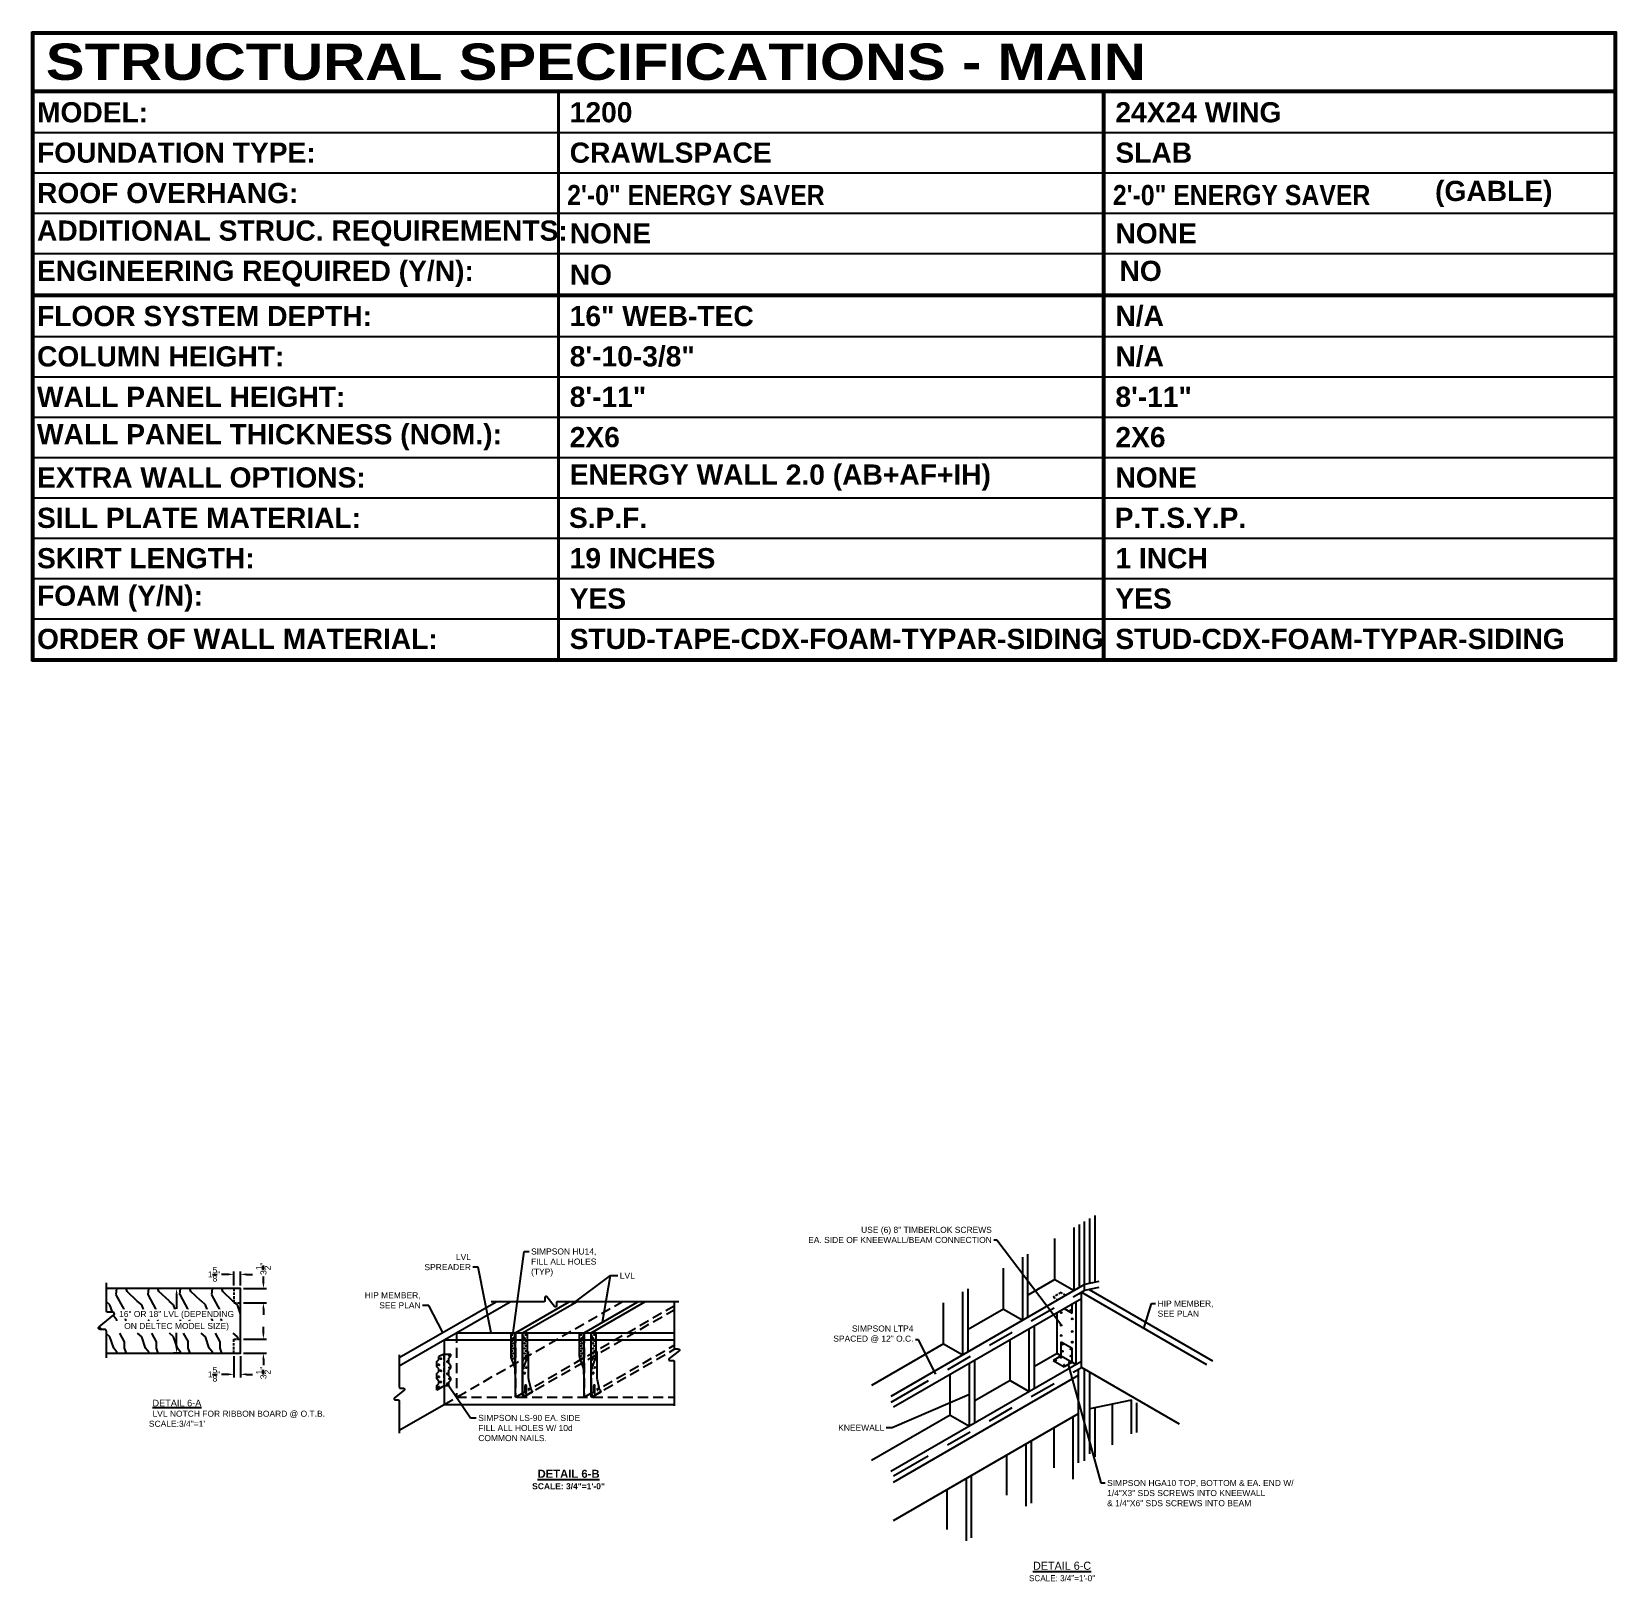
# Model space of a CAD drawing. Header units: inches. Extents: x -332 to 3012, y -914 to 997.
# Drawn here: x 1207 to 1599.8, y 613.2 to 997.2 of the extents above; entities that cross this region are included whole.
import ezdxf

# ---------------------------------------------------------------- set-up
doc = ezdxf.new("R2010")
doc.units = ezdxf.units.IN
doc.header["$LTSCALE"] = 10
doc.header["$MEASUREMENT"] = 0
doc.linetypes.add('HIDDEN', pattern=[0.375, 0.25, -0.125])
doc.linetypes.add('HIDDEN4', pattern=[0.09375, 0.0625, -0.03125])
doc.layers.get('0').update_dxf_attribs({"linetype": 'CONTINUOUS'})
for name, color, linetype in [('A-', 1, 'CONTINUOUS'), ('A-BLUE', 5, 'CONTINUOUS'), ('A-DIM', 4, 'CONTINUOUS'), ('A-SCH', 171, 'CONTINUOUS'), ('A-TXT', 222, 'CONTINUOUS')]:
    doc.layers.add(name, color=color, linetype=linetype)
doc.styles.add('style1', font='arial.ttf')
doc.styles.add('style2', font='arialbd.ttf')
doc.styles.add('style3', font='ariblk.ttf')
doc.dimstyles.new('3-4', dxfattribs={"dimtxt": 1.5, "dimasz": 1.5, "dimexe": 0.75, "dimexo": 0.75, "dimgap": 0.5, "dimtad": 0, "dimdec": 4, "dimrnd": 0.0625, "dimzin": 0, "dimdsep": 46, "dimlunit": 4, "dimtxsty": 'style1', "dimcen": 0.09, "dimazin": 0, "dimtfac": 1, "dimtdec": 4, "dimtofl": 0, "dimtmove": 0, "dimatfit": 0, "dimfxl": 1, "dimtolj": 1, "dimtzin": 0, "dimarcsym": 0})
doc.dimstyles.new('3-4 HORIZ', dxfattribs={"dimtxt": 1.5, "dimasz": 1.5, "dimexe": 0.75, "dimexo": 0.75, "dimgap": 0.5, "dimtad": 0, "dimtih": 1, "dimtoh": 1, "dimdec": 4, "dimrnd": 0.0625, "dimzin": 0, "dimdsep": 46, "dimlunit": 4, "dimtxsty": 'style1', "dimcen": 0.09, "dimazin": 0, "dimtfac": 1, "dimtdec": 4, "dimtofl": 0, "dimtmove": 0, "dimatfit": 0, "dimfxl": 0.75, "dimtolj": 1, "dimtzin": 0, "dimarcsym": 0})

msp = doc.modelspace()

# ---------------------------------------------------------------- texts
at = {"layer": 'A-TXT', "char_height": 1.5, "style": 'style1'}
for s, insert, attachment_point in [('\\A1;USE (6) 8" TIMBERLOK SCREWS\\PEA. SIDE OF KNEEWALL/BEAM CONNECTION', (1445.00529, 697.02936), 9), ('HIP MEMBER,\\PSEE PLAN', (1486.08688, 682.78982), 1), ('\\A1;SIMPSON LTP4\\PSPACED @ 12" O.C.', (1425.58044, 672.29354), 9), ('\\A1;KNEEWALL', (1418.32713, 650.5262), 9), ('SIMPSON HGA10 TOP, BOTTOM & EA. END W/\\P1/4"X3" SDS SCREWS INTO KNEEWALL\\P& 1/4"X6" SDS SCREWS INTO BEAM', (1473.57232, 638.31993), 1)]:
    msp.add_mtext(s, dxfattribs=dict(at, insert=insert, attachment_point=attachment_point))
at = {"layer": 'A-TXT', "insert": (1462.40599, 618.06121), "char_height": 2, "width": 23.2911392, "attachment_point": 2, "style": 'style1'}
msp.add_mtext('{\\Farchtitl|c0;\\LDETAIL 6-C\\Fae2|c0;\\P\\H0.75x;\\lSCALE: 3/4"=1\'-0"}', dxfattribs=at)

# ---------------------------------------------------------------- blocks, each defined once
blk = doc.blocks.new('*U74')
at = {"layer": 'A-SCH'}
for p, q in [((130.39, -15), (130.4, -155.5)), ((130.64, -15), (130.65, -155.5))]:
    blk.add_line(p, q, dxfattribs=at)
for points in [[(0, 0), (392.72, 0), (392.72, -15)], [(0, -156), (0, 0), (0, 0)], [(0.25, -0.25), (392.47, -0.25), (392.47, -15)], [(0.25, -155.75), (0.25, -0.25), (0.25, -0.25)], [(0.5, -0.5), (392.22, -0.5), (392.22, -15)], [(0.5, -155.5), (0.5, -0.5), (0.5, -0.5)], [(0.5, -14.5), (392.22, -14.5)], [(0.5, -14.75), (392.22, -14.75)], [(0.5, -15), (392.22, -15)], [(0.5, -25), (130.39, -25)], [(0.5, -35), (130.39, -35)], [(0.5, -45), (130.39, -45)], [(0.5, -55), (130.39, -55)], [(0.5, -65), (130.39, -65)], [(0.5, -65), (130.39, -65)], [(0.5, -65.25), (130.39, -65.25)], [(0.5, -65.5), (130.39, -65.5)], [(0.5, -75.5), (130.39, -75.5)], [(0.5, -85.5), (130.39, -85.5)], [(0.5, -95.5), (130.39, -95.5)], [(0.5, -105.5), (130.39, -105.5)], [(0.5, -115.5), (130.4, -115.5)], [(0.5, -125.5), (130.4, -125.5)], [(0.5, -135.5), (130.4, -135.5)], [(0.5, -145.5), (130.4, -145.5)], [(130.65, -156), (0, -156)], [(130.65, -155.75), (0.25, -155.75)], [(130.65, -155.5), (0.5, -155.5)]]:
    blk.add_lwpolyline(points, dxfattribs=at)
at = {"layer": 'A-SCH', "attachment_point": 4}
for s, insert, char_height, width, style in [('STRUCTURAL SPECIFICATIONS - MAIN', (3.5, -7.5), 9, 361.2242, 'style3'), ('MODEL: ', (1.32, -20), 5, 151.9106, 'style2'), ('FOUNDATION TYPE: ', (1.32, -30), 5, 151.9106, 'style2'), ('ROOF OVERHANG: ', (1.32, -40), 5, 151.9106, 'style2'), ('ADDITIONAL STRUC. REQUIREMENTS:', (1.32, -50), 5, 151.776, 'style2'), ('ENGINEERING REQUIRED (Y/N): ', (1.32, -60), 5, 151.9106, 'style2'), ('FLOOR SYSTEM DEPTH: ', (1.32, -70.5), 5, 151.9054, 'style2'), ('COLUMN HEIGHT: ', (1.32, -80.5), 5, 151.9054, 'style2'), ('WALL PANEL HEIGHT: ', (1.32, -90.5), 5, 151.9054, 'style2'), ('WALL PANEL THICKNESS (NOM.): ', (1.32, -100.5), 5, 151.9054, 'style2'), ('EXTRA WALL OPTIONS: ', (1.32, -110.5), 5, 151.9054, 'style2'), ('SILL PLATE MATERIAL: ', (1.32, -120.5), 5, 151.9054, 'style2'), ('SKIRT LENGTH: ', (1.32, -130.5), 5, 151.9054, 'style2'), ('FOAM (Y/N): ', (1.32, -140.5), 5, 151.9054, 'style2'), ('ORDER OF WALL MATERIAL: ', (1.32, -150.5), 5, 151.9054, 'style2')]:
    blk.add_mtext(s, dxfattribs=dict(at, insert=insert, char_height=char_height, width=width, style=style))
blk = doc.blocks.new('*U64')
at = {"layer": 'A-SCH', "insert": (2.7, -5), "char_height": 5, "width": 103, "attachment_point": 4, "style": 'style2'}
blk.add_mtext('1200', dxfattribs=at)
blk = doc.blocks.new('*U68')
at = {"layer": 'A-SCH', "insert": (2.7, -5), "char_height": 5, "width": 103, "attachment_point": 4, "style": 'style2'}
blk.add_mtext('CRAWLSPACE', dxfattribs=at)
blk = doc.blocks.new('*U60')
at = {"layer": 'A-SCH', "style": 'style2', "width": 0.88}
blk.add_text('2\'-0" ENERGY SAVER', height=5, dxfattribs=at).set_placement((2.07, -7.98))
blk = doc.blocks.new('*U47')
at = {"layer": 'A-SCH', "insert": (2.7, -5), "char_height": 5, "width": 103, "attachment_point": 4, "style": 'style2'}
blk.add_mtext('NONE', dxfattribs=at)
blk = doc.blocks.new('*U48')
at = {"layer": 'A-SCH', "insert": (2.7, -5.25), "char_height": 5, "width": 103, "attachment_point": 4, "style": 'style2'}
blk.add_mtext('NO', dxfattribs=at)
blk = doc.blocks.new('*U69')
at = {"layer": 'A-SCH', "insert": (2.7, -5), "char_height": 5, "width": 103, "attachment_point": 4, "style": 'style2'}
blk.add_mtext('16" WEB-TEC', dxfattribs=at)
blk = doc.blocks.new('*U70')
at = {"layer": 'A-SCH', "insert": (2.7, -5), "char_height": 5, "width": 103, "attachment_point": 4, "style": 'style2'}
blk.add_mtext('8\'-10-3/8"', dxfattribs=at)
blk = doc.blocks.new('*U65')
at = {"layer": 'A-SCH', "insert": (2.7, -5), "char_height": 5, "width": 103, "attachment_point": 4, "style": 'style2'}
blk.add_mtext('8\'-11"', dxfattribs=at)
blk = doc.blocks.new('*U41')
at = {"layer": 'A-SCH', "insert": (2.7, -5), "char_height": 5, "width": 103, "attachment_point": 4, "style": 'style2'}
blk.add_mtext('2X6', dxfattribs=at)
blk = doc.blocks.new('*U71')
at = {"layer": 'A-SCH', "insert": (2.7, -5), "char_height": 5, "width": 117.3478, "attachment_point": 4, "style": 'style2'}
blk.add_mtext('ENERGY WALL 2.0 (AB+AF+IH)', dxfattribs=at)
blk = doc.blocks.new('*U72')
at = {"layer": 'A-SCH', "insert": (2.51, -5), "char_height": 5, "width": 103.1878, "attachment_point": 4, "style": 'style2'}
blk.add_mtext('S.P.F.', dxfattribs=at)
blk = doc.blocks.new('*U73')
at = {"layer": 'A-SCH', "insert": (2.7, -5), "char_height": 5, "width": 103, "attachment_point": 4, "style": 'style2'}
blk.add_mtext('19 INCHES', dxfattribs=at)
blk = doc.blocks.new('*U32')
at = {"layer": 'A-SCH', "insert": (2.7, -5), "char_height": 5, "width": 103, "attachment_point": 4, "style": 'style2'}
blk.add_mtext('YES', dxfattribs=at)
blk = doc.blocks.new('*U66')
at = {"layer": 'A-SCH', "insert": (2.69, -5), "char_height": 5, "width": 103.0074, "attachment_point": 4, "style": 'style2'}
blk.add_mtext('STUD-TAPE-CDX-FOAM-TYPAR-SIDING', dxfattribs=at)
blk = doc.blocks.new('*U67')
at = {"layer": 'A-SCH'}
blk.add_line((0, 0), (0, -140.5), dxfattribs=at)
for points in [[(134.74, 0), (134.74, -140.5), (0, -140.5)], [(134.99, 0), (134.99, -140.75), (0, -140.75)], [(135.24, 0), (135.24, -141), (0, -141)], [(0, 0), (134.74, 0)], [(0, -10), (134.74, -10)], [(0, -20), (134.74, -20)], [(0, -30), (134.74, -30)], [(0, -40), (134.74, -40)], [(0, -50), (134.74, -50)], [(0, -50), (134.74, -50)], [(0, -50), (134.74, -50)], [(0, -50.25), (134.74, -50.25)], [(0, -50.5), (134.74, -50.5)], [(0, -60.5), (134.74, -60.5)], [(0, -70.5), (134.74, -70.5)], [(0, -80.5), (134.74, -80.5)], [(0, -90.5), (134.74, -90.5)], [(0, -100.5), (134.74, -100.5)], [(0, -110.5), (134.74, -110.5)], [(0, -120.5), (134.74, -120.5)], [(0, -130.5), (134.74, -130.5)]]:
    blk.add_lwpolyline(points, dxfattribs=at)
blk = doc.blocks.new('*U40')
at = {"layer": 'A-SCH', "insert": (2.7, -5), "char_height": 5, "width": 103, "attachment_point": 4, "style": 'style2'}
blk.add_mtext('SLAB', dxfattribs=at)
blk = doc.blocks.new('*U24')
at = {"layer": 'A-SCH', "insert": (2.7, -5), "char_height": 5, "width": 103, "attachment_point": 4, "style": 'style2'}
blk.add_mtext('N/A', dxfattribs=at)
blk = doc.blocks.new('*U44')
at = {"layer": 'A-SCH', "insert": (2.7, -5), "char_height": 5, "width": 103, "attachment_point": 4, "style": 'style2'}
blk.add_mtext('N/A', dxfattribs=at)
blk = doc.blocks.new('*U42')
at = {"layer": 'A-SCH', "insert": (2.7, -5), "char_height": 5, "width": 103, "attachment_point": 4, "style": 'style2'}
blk.add_mtext('NONE', dxfattribs=at)
blk = doc.blocks.new('*U45')
at = {"layer": 'A-SCH', "insert": (2.51, -5), "char_height": 5, "width": 103.1878, "attachment_point": 4, "style": 'style2'}
blk.add_mtext('P.T.S.Y.P.', dxfattribs=at)
blk = doc.blocks.new('*U39')
at = {"layer": 'A-SCH', "insert": (2.7, -5), "char_height": 5, "width": 103, "attachment_point": 4, "style": 'style2'}
blk.add_mtext('1 INCH', dxfattribs=at)
blk = doc.blocks.new('*U43')
at = {"layer": 'A-SCH', "insert": (2.69, -5), "char_height": 5, "width": 103.0074, "attachment_point": 4, "style": 'style2'}
blk.add_mtext('STUD-CDX-FOAM-TYPAR-SIDING', dxfattribs=at)
blk = doc.blocks.new('*U46')
at = {"layer": 'A-SCH'}
blk.add_line((0, 0), (0, -140.5), dxfattribs=at)
for points in [[(126.34, 0), (126.34, -140.5), (0, -140.5)], [(126.59, 0), (126.59, -140.75), (0, -140.75)], [(126.84, 0), (126.84, -141), (0, -141)], [(0, 0), (126.34, 0)], [(0, -10), (126.34, -10)], [(0, -20), (126.34, -20)], [(0, -30), (126.34, -30)], [(0, -40), (126.34, -40)], [(0, -50), (126.34, -50)], [(0, -50), (126.34, -50)], [(0, -50), (126.34, -50)], [(0, -50.25), (126.34, -50.25)], [(0, -50.5), (126.34, -50.5)], [(0, -60.5), (126.34, -60.5)], [(0, -70.5), (126.34, -70.5)], [(0, -80.5), (126.34, -80.5)], [(0, -90.5), (126.34, -90.5)], [(0, -100.5), (126.34, -100.5)], [(0, -110.5), (126.34, -110.5)], [(0, -120.5), (126.34, -120.5)], [(0, -130.5), (126.34, -130.5)]]:
    blk.add_lwpolyline(points, dxfattribs=at)
blk = doc.blocks.new('STRUCTUAL SPECIFICATIONS')
for name, p in [('*U74', (0, 0)), ('*U67', (130.64, -15)), ('*U46', (265.88, -15)), ('*U64', (130.64, -15)), ('*U68', (130.64, -25)), ('*U40', (265.88, -25)), ('*U60', (130.64, -35)), ('*U60', (265.88, -35)), ('*U47', (130.64, -45)), ('*U47', (265.88, -45)), ('*U48', (130.64, -55)), ('*U48', (266.89, -54.05)), ('*U69', (130.64, -65.5)), ('*U24', (265.88, -65.5)), ('*U70', (130.64, -75.5)), ('*U44', (265.88, -75.5)), ('*U65', (130.64, -85.5)), ('*U65', (265.88, -85.5)), ('*U41', (130.64, -95.5)), ('*U41', (265.88, -95.5)), ('*U71', (130.64, -105.5)), ('*U42', (265.88, -105.5)), ('*U72', (130.64, -115.5)), ('*U45', (265.88, -115.5)), ('*U73', (130.64, -125.5)), ('*U39', (265.88, -125.5)), ('*U32', (130.64, -135.5)), ('*U32', (265.88, -135.5)), ('*U66', (130.64, -145.5)), ('*U43', (265.88, -145.5))]:
    blk.add_blockref(name, p)
at = {"layer": 'A-SCH', "char_height": 5, "width": 103, "attachment_point": 4, "style": 'style2'}
for s, insert in [('24X24 WING', (268.57, -20)), ('(GABLE)', (347.8, -40.21))]:
    blk.add_mtext(s, dxfattribs=dict(at, insert=insert))
blk = doc.blocks.new('*D88')
at = {"layer": 'A-DIM', "color": 0, "lineweight": -2, "transparency": 16777216}
for p, q in [((11.7, 52.44), (10.15, 52.44)), ((13.2, 49.67), (13.2, 53.19)), ((14.83, 49.67), (14.83, 53.19)), ((16.33, 52.44), (17.83, 52.44))]:
    blk.add_line(p, q, dxfattribs=at)
at = {"layer": 'A-DIM', "color": 0, "transparency": 16777216}
for points in [[(11.7, 52.69), (11.7, 52.19), (13.2, 52.44)], [(16.33, 52.69), (16.33, 52.19), (14.83, 52.44)]]:
    blk.add_solid(points, dxfattribs=at)
at = {"layer": 'A-DIM', "color": 0, "transparency": 16777216, "insert": (8.31, 52.44), "char_height": 1.5, "attachment_point": 5, "style": 'style1'}
blk.add_mtext('\\A1;1{\\H1.000000x;\\S5/8;}"', dxfattribs=at)
blk = doc.blocks.new('*D89')
at = {"layer": 'A-DIM', "color": 0, "lineweight": -2, "transparency": 16777216}
for p, q in [((20.53, 50.42), (20.53, 51.92)), ((15.58, 48.92), (21.28, 48.92)), ((15.58, 45.42), (21.28, 45.42)), ((20.53, 43.92), (20.53, 42.42))]:
    blk.add_line(p, q, dxfattribs=at)
at = {"layer": 'A-DIM', "color": 0, "transparency": 16777216}
for points in [[(20.28, 50.42), (20.78, 50.42), (20.53, 48.92)], [(20.28, 43.92), (20.78, 43.92), (20.53, 45.42)]]:
    blk.add_solid(points, dxfattribs=at)
at = {"layer": 'A-DIM', "color": 0, "transparency": 16777216, "insert": (20.53, 53.83), "char_height": 1.5, "attachment_point": 5, "rotation": 90, "style": 'style1'}
blk.add_mtext('\\A1;3{\\H1.000000x;\\S1/2;}"', dxfattribs=at)
blk = doc.blocks.new('*D90')
at = {"layer": 'A-DIM', "color": 0, "lineweight": -2, "transparency": 16777216}
for p, q in [((13.2, 32.17), (13.2, 26.92)), ((14.83, 32.17), (14.83, 26.92)), ((11.7, 27.67), (10.15, 27.67)), ((16.33, 27.67), (17.83, 27.67))]:
    blk.add_line(p, q, dxfattribs=at)
at = {"layer": 'A-DIM', "color": 0, "transparency": 16777216}
for points in [[(11.7, 27.92), (11.7, 27.42), (13.2, 27.67)], [(16.33, 27.92), (16.33, 27.42), (14.83, 27.67)]]:
    blk.add_solid(points, dxfattribs=at)
at = {"layer": 'A-DIM', "color": 0, "transparency": 16777216, "insert": (8.31, 27.67), "char_height": 1.5, "attachment_point": 5, "style": 'style1'}
blk.add_mtext('\\A1;1{\\H1.000000x;\\S5/8;}"', dxfattribs=at)
blk = doc.blocks.new('*D91')
at = {"layer": 'A-TXT', "color": 0, "lineweight": -2, "transparency": 16777216}
for p, q in [((-0.1, 48.92), (-1.74, 48.92)), ((-0.99, 47.42), (-0.99, 43.89)), ((-0.99, 34.42), (-0.99, 37.95)), ((-0.1, 32.92), (-1.74, 32.92))]:
    blk.add_line(p, q, dxfattribs=at)
at = {"layer": 'A-TXT', "color": 0, "transparency": 16777216}
for points in [[(-1.24, 47.42), (-0.74, 47.42), (-0.99, 48.92)], [(-1.24, 34.42), (-0.74, 34.42), (-0.99, 32.92)]]:
    blk.add_solid(points, dxfattribs=at)
at = {"layer": 'A-TXT', "color": 0, "transparency": 16777216, "insert": (-0.99, 42.4), "char_height": 1.5, "attachment_point": 5, "style": 'style1', "bg_fill": 3, "box_fill_scale": 1.25, "bg_fill_color": 256, "bg_fill_true_color": 13158600, "bg_fill_transparency": 0}
blk.add_mtext('\\A1;16" OR 18" LVL (DEPENDING', dxfattribs=at)
at = {"layer": 'A-TXT', "color": 0, "transparency": 16777216, "insert": (-0.99, 39.43), "char_height": 1.5, "attachment_point": 5, "style": 'style1', "bg_fill": 3, "box_fill_scale": 1.25, "bg_fill_color": 256, "bg_fill_true_color": 13158600, "bg_fill_transparency": 0}
blk.add_mtext('\\A1;ON DELTEC MODEL SIZE)', dxfattribs=at)
blk = doc.blocks.new('*U82')
blk.add_lwpolyline([(-24.5, 0), (-6.7, 0, 0.414214), (-5.7, 1), (-5.7, 4.2, -0.707458), (-3.9, 4.9), (3.9, -4.9, 0.707458), (5.7, -4.2), (5.7, -1, -0.414214), (6.7, 0), (25.1, 0)], format="xyb")
blk = doc.blocks.new('*D92')
at = {"layer": 'A-DIM', "color": 0, "lineweight": -2, "transparency": 16777216}
for p, q in [((20.53, 37.92), (20.53, 39.42)), ((15.58, 36.42), (21.28, 36.42)), ((15.58, 32.92), (21.28, 32.92)), ((20.53, 31.42), (20.53, 29.92))]:
    blk.add_line(p, q, dxfattribs=at)
at = {"layer": 'A-DIM', "color": 0, "transparency": 16777216}
for points in [[(20.28, 37.92), (20.78, 37.92), (20.53, 36.42)], [(20.28, 31.42), (20.78, 31.42), (20.53, 32.92)]]:
    blk.add_solid(points, dxfattribs=at)
at = {"layer": 'A-DIM', "color": 0, "transparency": 16777216, "insert": (20.53, 28.01), "char_height": 1.5, "attachment_point": 5, "rotation": 90, "style": 'style1'}
blk.add_mtext('\\A1;3{\\H1.000000x;\\S1/2;}"', dxfattribs=at)
blk = doc.blocks.new('*U84')
blk.add_lwpolyline([(-52.5, 0), (-6.7, 0, 0.414214), (-5.7, 1), (-5.7, 4.2, -0.707458), (-3.9, 4.9), (3.9, -4.9, 0.707458), (5.7, -4.2), (5.7, -1, -0.414214), (6.7, 0), (50.7, 0)], format="xyb")
blk = doc.blocks.new('*U85')
blk.add_lwpolyline([(-38.7, 0), (-6.7, 0, 0.414214), (-5.7, 1), (-5.7, 4.2, -0.707458), (-3.9, 4.9), (3.9, -4.9, 0.707458), (5.7, -4.2), (5.7, -1, -0.414214), (6.7, 0), (38.7, 0)], format="xyb")
blk = doc.blocks.new('*U86')
blk.add_lwpolyline([(-127.1, 0), (-6.7, 0, 0.414214), (-5.7, 1), (-5.7, 4.2, -0.707458), (-3.9, 4.9), (3.9, -4.9, 0.707458), (5.7, -4.2), (5.7, -1, -0.414214), (6.7, 0), (58.9, 0)], format="xyb")
blk = doc.blocks.new('*U87')
at = {"layer": 'A-'}
h = blk.add_hatch(dxfattribs=at)
h.set_pattern_fill('WOOD_2', color=5, scale=7.9, pattern_type=2)
h.set_pattern_definition([(108.4349, (3431.428, -1146.072), (-7.8999874, 15.8000034), [2.997837, -21.984152]), (139.3987, (3430.4801, -1143.228), (-47.39999224, 39.50000333), [1.456689, -71.377717]), (136.8476, (3437.2741, -1142.27997), (-118.499980546, 110.600022388), [3.465209, -169.795316]), (109.9831, (3434.7461, -1139.91), (-23.69999569, 63.2000052), [1.849343, -90.617787]), (90, (3434.114, -1146.072), (-7.9, 7.9), [1.58, -6.32]), (118.4429, (3434.1141, -1144.49197), (55.299951327, -102.70002975), [4.312563, -211.315473]), (84.2894, (3432.0601, -1140.7), (-7.90001039, -71.09999545), [1.587884, -77.806136]), (129.8056, (3432.2181, -1139.12), (31.60001922, -39.49998468), [1.23402, -60.466955])])
h.paths.add_polyline_path([(-16.13683, 37.89969), (14.15424, 37.89969), (14.15424, 40.9354), (-16.13683, 40.9354)], flags=16)
h.paths.add_polyline_path([(-9.3221, 41.1854), (7.33951, 41.1854), (7.33951, 43.72111), (-9.3221, 43.72111)], flags=16)
edge = h.paths.add_edge_path()
edge.add_line((-18.37271, 48.91754), (-18.37271, 43.43311))
edge.add_arc((-17.99771, 43.43311), 0.375, 180, 270)
edge.add_line((-17.99771, 43.05811), (-16.78106, 43.05811))
edge.add_arc((-16.78106, 42.68311), 0.375, -51.1111607, 90, ccw=False)
edge.add_line((-16.54563, 42.39122), (-20.19979, 39.44387))
edge.add_arc((-19.96436, 39.15198), 0.375, 128.8888393, 270)
edge.add_line((-19.96436, 38.77698), (-18.74771, 38.77698))
edge.add_arc((-18.74771, 38.40198), 0.375, 0, 90, ccw=False)
edge.add_line((-18.37271, 38.40198), (-18.37271, 32.91754))
edge.add_line((-18.37271, 32.91754), (13.20087, 32.91754))
edge.add_line((13.20087, 32.91754), (13.20087, 36.41754))
edge.add_line((13.20087, 36.41754), (14.82587, 36.41754))
edge.add_line((14.82587, 36.41754), (14.82587, 45.41754))
edge.add_line((14.82587, 45.41754), (13.20087, 45.41754))
edge.add_line((13.20087, 45.41754), (13.20087, 48.91754))
edge.add_line((13.20087, 48.91754), (-18.37271, 48.91754))
blk.add_lwpolyline([(-18.37271, 32.91754), (14.82587, 32.91754), (14.82587, 48.91754), (-18.37271, 48.91754)], dxfattribs=at)
at = {"layer": 'A-BLUE', "linetype": 'HIDDEN4'}
for p, q in [((13.20087, 48.91754), (13.20087, 45.41754)), ((13.20087, 45.41754), (14.82587, 45.41754)), ((13.20087, 32.91754), (13.20087, 36.41754)), ((13.20087, 36.41754), (14.82587, 36.41754))]:
    blk.add_line(p, q, dxfattribs=at)
at = {"layer": 'A-BLUE', "xscale": 0.375, "yscale": 0.375, "zscale": 0.375, "rotation": 90}
blk.add_blockref('*U82', (-18.37271, 40.91754), dxfattribs=at)
at = {"layer": 'A-TXT', "insert": (-37.22649, 21.37429), "char_height": 1.5, "attachment_point": 1, "style": 'style1'}
blk.add_mtext_dynamic_manual_height_columns('\\pi30.266;{\\H1.0833x;\\LDETAIL 6-A\\P\\pi15.022;}LVL NOTCH FOR RIBBON BOARD @ O.T.B.\\P\\pi29.381;SCALE:3/4"=1\'', width=72.4703862, gutter_width=20, heights=[0], dxfattribs=at)
at = {"layer": 'A-DIM'}
for p1, p2, distance, picture, middle in [((14.82587, 45.41754), (14.82587, 48.91754), -5.70409, '*D89', (20.52996, 53.82597)), ((14.82587, 36.41754), (14.82587, 32.91754), 5.70409, '*D92', (20.52996, 28.00912))]:
    dim = blk.add_aligned_dim(p1=p1, p2=p2, distance=distance, dimstyle='3-4', dxfattribs=at)
    dim.commit()
    dim.dimension.update_dxf_attribs({"geometry": picture, "text_midpoint": middle})
for base, p1, p2, picture, middle in [((14.82587, 52.43807), (13.20087, 48.91754), (14.82587, 48.91754), '*D88', (8.30623, 52.43807)), ((14.82587, 27.66559), (13.20087, 32.91754), (14.82587, 32.91754), '*D90', (8.30623, 27.66559))]:
    dim = blk.add_linear_dim(base=base, p1=p1, p2=p2, angle=0, dimstyle='3-4', dxfattribs=at)
    dim.commit()
    dim.dimension.update_dxf_attribs({"geometry": picture, "text_midpoint": middle, "dimtype": 161})
at = {"layer": 'A-TXT'}
dim = blk.add_aligned_dim(p1=(0.64701, 48.91754), p2=(0.64701, 32.91754), distance=-1.6383, text='16" OR 18" LVL (DEPENDING\\XON DELTEC MODEL SIZE)', dimstyle='3-4 HORIZ', override={"dimtfill": 1}, dxfattribs=at)
dim.commit()
dim.dimension.update_dxf_attribs({"geometry": '*D91', "text_midpoint": (-0.99129, 40.91754)})
blk = doc.blocks.new('*U95')
at = {"layer": 'A-'}
for p, q in [((-45.45, 35.32), (-21.44, 49.17)), ((-45.45, 33.29), (-17.94, 49.17)), ((-16.66, 41.47), (-3.32, 49.17)), ((-14.91, 41.47), (-1.57, 49.17)), ((0.34, 41.47), (13.68, 49.17)), ((2.09, 41.47), (15.43, 49.17)), ((-34.32, 39.72), (-34.32, 23.72)), ((-34.32, 39.72), (22.68, 39.72)), ((-31.29, 41.47), (22.67, 41.47)), ((-17.84, 41.47), (-17.84, 35.7)), ((-17.84, 41.47), (-16.66, 41.47)), ((-16.72, 31.18), (-16.72, 41.47)), ((-16.66, 31.18), (-16.66, 41.47)), ((-14.91, 31.18), (-14.91, 41.47)), ((-13.73, 41.47), (-14.91, 41.47)), ((-14.86, 31.18), (-14.86, 41.47)), ((-13.73, 41.47), (-13.73, 35.7)), ((-0.84, 41.47), (-0.84, 35.7)), ((-0.84, 41.47), (0.34, 41.47)), ((0.28, 31.18), (0.28, 41.47)), ((0.34, 31.18), (0.34, 41.47)), ((2.09, 25.47), (2.09, 41.47)), ((2.09, 31.18), (2.09, 41.47)), ((3.27, 41.47), (2.09, 41.47)), ((2.14, 31.18), (2.14, 41.47)), ((3.27, 41.47), (3.27, 35.7)), ((-34.32, 36.2), (-35.67, 35.61)), ((-35.67, 34.88), (-35.67, 35.61)), ((-34.41, 35.65), (-34.41, 34.84)), ((-34.32, 36.2), (-32.68, 36.2)), ((-34.32, 36.19), (-34.32, 35.81)), ((-34.22, 34.84), (-34.22, 35.66)), ((-33.18, 35.19), (-32.68, 35.69)), ((-32.98, 35.89), (-33.09, 35.89)), ((-32.98, 35.73), (-33.09, 35.73)), ((-32.68, 35.69), (-32.68, 36.2)), ((-17.78, 35.36), (-16.77, 32.53)), ((-14.91, 26.63), (-14.91, 35.98)), ((-14.86, 26.56), (-14.86, 35.98)), ((-13.79, 35.36), (-14.8, 32.53)), ((-13.48, 36.81), (-13.48, 30.21)), ((-0.78, 35.36), (0.23, 32.53)), ((2.09, 26.63), (2.09, 35.98)), ((2.14, 26.56), (2.14, 35.98)), ((3.21, 35.36), (2.2, 32.53)), ((3.52, 36.81), (3.52, 30.21)), ((-36.17, 34.38), (-35.67, 34.88)), ((-36.17, 33.01), (-36.17, 34.38)), ((-35.67, 32.51), (-36.17, 33.01)), ((-36.17, 31.38), (-35.67, 31.88)), ((-35.59, 33.59), (-35.79, 33.59)), ((-35.59, 33.43), (-35.79, 33.43)), ((-35.67, 31.88), (-35.67, 32.51)), ((-35.09, 35.09), (-35.29, 35.09)), ((-35.09, 34.93), (-35.29, 34.93)), ((-35.09, 32.09), (-35.29, 32.09)), ((-35.09, 31.93), (-35.29, 31.93)), ((-34.41, 34.15), (-34.41, 33.34)), ((-34.41, 32.65), (-34.41, 31.84)), ((-34.32, 34.69), (-34.32, 34.3)), ((-34.32, 33.17), (-34.32, 32.79)), ((-34.32, 31.7), (-34.32, 31.31)), ((-34.22, 33.34), (-34.22, 34.16)), ((-34.22, 31.84), (-34.22, 32.66)), ((-33.48, 34.39), (-33.62, 34.39)), ((-33.48, 34.23), (-33.62, 34.23)), ((-33.18, 33.81), (-33.18, 35.19)), ((-32.68, 33.31), (-33.18, 33.81)), ((-33.18, 32.19), (-32.68, 32.69)), ((-33.18, 30.81), (-33.18, 32.19)), ((-32.98, 32.89), (-33.09, 32.89)), ((-32.98, 32.73), (-33.09, 32.73)), ((-32.68, 32.69), (-32.68, 33.31)), ((-16.77, 32.53), (-16.72, 32.37)), ((-16.7, 32.37), (-16.67, 32.37)), ((-16.66, 25.47), (-16.66, 33.96)), ((-14.59, 32.53), (-14.62, 32.53)), ((-14.52, 32.69), (-14.58, 32.53)), ((-14.38, 31.62), (-14.46, 31.48)), ((-14.44, 31.44), (-14.28, 31.44)), ((-14.36, 31.22), (-14.36, 31.43)), ((-14.33, 31.62), (-14.25, 31.48)), ((-14.01, 33), (-14.09, 32.86)), ((-13.88, 32.7), (-14.09, 32.7)), ((-14.06, 32.81), (-13.9, 32.81)), ((-13.98, 32.6), (-13.98, 32.8)), ((-13.95, 33), (-13.87, 32.86)), ((0.23, 32.53), (0.28, 32.37)), ((0.3, 32.37), (0.33, 32.37)), ((0.34, 25.47), (0.34, 33.96)), ((0.34, 25.47), (0.34, 33.96)), ((2.41, 32.53), (2.38, 32.53)), ((2.48, 32.69), (2.42, 32.53)), ((2.62, 31.62), (2.54, 31.48)), ((2.56, 31.44), (2.72, 31.44)), ((2.64, 31.22), (2.64, 31.43)), ((2.67, 31.62), (2.75, 31.48)), ((2.99, 33), (2.91, 32.86)), ((3.12, 32.7), (2.91, 32.7)), ((2.94, 32.81), (3.1, 32.81)), ((3.02, 32.6), (3.02, 32.8)), ((3.05, 33), (3.13, 32.86)), ((-36.17, 30.01), (-36.17, 31.38)), ((-35.67, 29.51), (-36.17, 30.01)), ((-36.17, 28.38), (-35.67, 28.88)), ((-36.17, 27.24), (-36.17, 28.38)), ((-34.32, 28.31), (-36.17, 27.24)), ((-35.59, 30.59), (-35.79, 30.59)), ((-35.59, 30.43), (-35.79, 30.43)), ((-35.59, 28.09), (-35.79, 28.09)), ((-35.59, 27.93), (-35.79, 27.93)), ((-35.67, 28.88), (-35.67, 29.51)), ((-35.09, 29.34), (-35.29, 29.34)), ((-35.09, 29.18), (-35.29, 29.18)), ((-34.41, 31.15), (-34.41, 30.34)), ((-34.41, 29.65), (-34.41, 28.84)), ((-34.32, 30.19), (-34.32, 29.81)), ((-34.32, 28.71), (-34.32, 28.31)), ((-33.18, 28.31), (-34.32, 28.31)), ((-34.22, 30.34), (-34.22, 31.16)), ((-34.22, 28.84), (-34.22, 29.66)), ((-33.48, 31.39), (-33.62, 31.39)), ((-33.48, 31.23), (-33.62, 31.23)), ((-33.48, 28.89), (-33.62, 28.89)), ((-33.48, 28.73), (-33.62, 28.73)), ((-32.68, 30.31), (-33.18, 30.81)), ((-33.18, 29.19), (-32.68, 29.69)), ((-33.18, 28.31), (-33.18, 29.19)), ((-32.98, 30.14), (-33.09, 30.14)), ((-32.98, 29.98), (-33.09, 29.98)), ((-32.68, 29.69), (-32.68, 30.31)), ((-14.25, 31.33), (-14.46, 31.33)), ((-14.25, 26.65), (-14.25, 28.35)), ((-14.2, 26.65), (-14.2, 28.35)), ((-14.01, 26.65), (-14.01, 28.35)), ((-13.96, 26.65), (-13.96, 28.35)), ((-13.44, 27.53), (-13.45, 27.27)), ((-13.42, 29.87), (-12.88, 27.47)), ((-13.27, 27.53), (-13.26, 27.27)), ((2.75, 31.33), (2.54, 31.33)), ((2.75, 26.65), (2.75, 28.35)), ((2.8, 26.65), (2.8, 28.35)), ((2.99, 26.65), (2.99, 28.35)), ((3.04, 26.65), (3.04, 28.35)), ((3.56, 27.53), (3.55, 27.27)), ((3.58, 29.87), (4.12, 27.47)), ((3.73, 27.53), (3.74, 27.27)), ((-45.45, 17.29), (-34.32, 23.72)), ((-34.32, 23.72), (22.67, 23.72)), ((-14.79, 26.41), (-14.91, 26.63)), ((-14.63, 25.63), (-12.47, 26.88)), ((-14.63, 25.63), (-14.61, 25.73)), ((-14.63, 25.63), (-14.61, 25.58)), ((-14.61, 25.58), (-12.44, 26.83)), ((-14.61, 25.73), (-14.61, 26.09)), ((-13.26, 27.31), (-13.45, 27.31)), ((-13.45, 27.27), (-13.26, 27.27)), ((-12.52, 26.96), (-12.66, 27.21)), ((-12.57, 26.86), (-12.55, 26.83)), ((-12.47, 26.88), (-12.55, 26.83)), ((-12.52, 26.96), (-12.54, 26.95)), ((-12.47, 26.88), (-12.44, 26.83)), ((2.21, 26.41), (2.09, 26.63)), ((2.37, 25.63), (4.53, 26.88)), ((2.37, 25.63), (2.39, 25.73)), ((2.37, 25.63), (2.39, 25.58)), ((2.39, 25.58), (4.56, 26.83)), ((2.39, 25.73), (2.39, 26.09)), ((3.74, 27.31), (3.55, 27.31)), ((3.55, 27.27), (3.74, 27.27)), ((4.48, 26.96), (4.34, 27.21)), ((4.43, 26.86), (4.45, 26.83)), ((4.53, 26.88), (4.45, 26.83)), ((4.48, 26.96), (4.46, 26.95)), ((4.53, 26.88), (4.56, 26.83))]:
    blk.add_line(p, q, dxfattribs=at)
at = {"layer": 'A-', "color": 5, "linetype": 'HIDDEN'}
for p, q in [((-34.32, 23.72), (9.77, 49.17)), ((-11.83, 28.26), (22.67, 48.18)), ((-11.72, 27.31), (22.67, 47.17)), ((-31.29, 41.47), (-31.29, 25.47)), ((-16.66, 41.47), (-16.66, 25.47)), ((-16.66, 41.47), (-16.66, 25.47)), ((-14.91, 41.47), (-14.91, 25.47)), ((-14.91, 41.47), (-14.91, 25.47)), ((-11.83, 28.26), (11.05, 41.47)), ((-11.72, 27.31), (12.8, 41.47)), ((0.34, 41.47), (0.34, 25.47)), ((0.34, 41.47), (0.34, 25.47)), ((0.34, 41.47), (0.34, 25.47)), ((0.34, 41.47), (0.34, 25.47)), ((0.34, 41.47), (0.34, 25.47)), ((0.34, 41.47), (0.34, 25.47)), ((2.09, 41.47), (2.09, 25.47)), ((2.09, 41.47), (2.09, 25.47)), ((2.09, 41.47), (2.09, 25.47)), ((2.09, 41.47), (2.09, 25.47)), ((2.09, 41.47), (2.09, 25.47)), ((2.09, 41.47), (2.09, 25.47)), ((5.17, 28.26), (22.67, 38.36)), ((5.17, 28.26), (22.67, 38.36)), ((5.28, 27.31), (22.88, 37.48)), ((5.28, 27.31), (22.88, 37.48)), ((-31.29, 25.47), (22.67, 25.47)), ((-16.66, 25.47), (-13.66, 27.2)), ((-16.66, 25.47), (-14.29, 26.84)), ((0.34, 25.47), (3.34, 27.2)), ((0.34, 25.47), (3.34, 27.2)), ((0.34, 25.47), (2.71, 26.84)), ((0.34, 25.47), (2.71, 26.84)), ((2.09, 25.47), (2.71, 25.83))]:
    blk.add_line(p, q, dxfattribs=at)
at = {"layer": 'A-'}
for points in [[(-17.29, 41.47), (-14.29, 41.47)], [(-16.66, 41.47), (-14.91, 41.47)], [(-0.29, 41.47), (2.71, 41.47)], [(0.34, 41.47), (2.09, 41.47)], [(0.34, 41.47), (2.09, 41.47)], [(-13.73, 36.66), (-13.48, 36.81)], [(3.27, 36.66), (3.52, 36.81)], [(-16.66, 25.47), (-14.06, 26.97)], [(-14.61, 25.58), (-12.44, 26.83)], [(0.34, 25.47), (2.94, 26.97)], [(0.34, 25.47), (2.94, 26.97)], [(2.39, 25.58), (4.56, 26.83)]]:
    blk.add_lwpolyline(points, dxfattribs=at)
at = {"layer": 'A-', "linetype": 'HIDDEN'}
for points in [[(-14.91, 40.85), (-14.91, 25.47)], [(2.09, 40.85), (2.09, 25.47)]]:
    blk.add_lwpolyline(points, dxfattribs=at)
at = {"layer": 'A-'}
for centre in [(-17.47, 40.97), (-17.47, 39.47), (-17.22, 40.1), (-14.36, 40.1), (-14.11, 40.97), (-14.11, 39.47), (-0.47, 40.97), (-0.47, 39.47), (-0.22, 40.1), (2.64, 40.1), (2.89, 40.97), (2.89, 39.47), (-17.47, 38.22), (-17.47, 36.97), (-17.47, 35.72), (-17.22, 38.85), (-17.22, 37.6), (-17.22, 36.35), (-14.36, 38.85), (-14.36, 37.6), (-14.36, 36.35), (-14.11, 38.22), (-14.11, 36.97), (-14.11, 35.72), (-0.47, 38.22), (-0.47, 36.97), (-0.47, 35.72), (-0.22, 38.85), (-0.22, 37.6), (-0.22, 36.35), (2.64, 38.85), (2.64, 37.6), (2.64, 36.35), (2.89, 38.22), (2.89, 36.97), (2.89, 35.72), (-17.22, 35.1), (-14.36, 35.1), (-0.22, 35.1), (2.64, 35.1)]:
    blk.add_circle(centre, 0.0855, dxfattribs=at)
for centre, radius, start, end in [((-16.72, 40.41), 0.25, 90, 270), ((-14.86, 40.41), 0.25, 270, 90), ((0.28, 40.41), 0.25, 90, 270), ((2.14, 40.41), 0.25, 270, 90), ((-34.32, 35.65), 0.0938, 2.4518, 179.4472), ((-33.09, 35.81), 0.0781, 89.3847, 271.856), ((-32.98, 35.81), 0.0781, 267.7649, 93.0851), ((-16.84, 35.7), 1, 180, 199.6768), ((-14.73, 35.7), 1, 340.3232, 0), ((0.16, 35.7), 1, 180, 199.6768), ((2.27, 35.7), 1, 340.3232, 0), ((-35.79, 33.51), 0.0781, 89.3847, 271.856), ((-35.59, 33.51), 0.0781, 267.7649, 93.0851), ((-35.29, 35.01), 0.0781, 89.3847, 271.856), ((-35.29, 32.01), 0.0781, 89.3847, 271.856), ((-35.09, 35.01), 0.0781, 267.7649, 93.0851), ((-35.09, 32.01), 0.0781, 267.7649, 93.0851), ((-34.32, 34.84), 0.0938, 179.1502, 2.5254), ((-34.32, 34.15), 0.0938, 2.4518, 179.4472), ((-34.32, 33.34), 0.0938, 179.1502, 2.5254), ((-34.32, 32.65), 0.0938, 2.4518, 179.4472), ((-34.32, 31.84), 0.0938, 179.1502, 2.5254), ((-33.62, 34.31), 0.0781, 89.3847, 271.856), ((-33.48, 34.31), 0.0781, 267.7649, 93.0851), ((-33.09, 32.81), 0.0781, 89.3847, 271.856), ((-32.98, 32.81), 0.0781, 267.7649, 93.0851), ((-14.86, 34.92), 0.25, 270, 90), ((-14.44, 31.47), 0.0313, 150, 270), ((-14.36, 31.61), 0.0313, 30, 150), ((-14.28, 31.47), 0.0313, 270, 30), ((-14.06, 32.84), 0.0313, 150, 270), ((-13.98, 32.98), 0.0313, 30, 150), ((-13.9, 32.84), 0.0313, 270, 30), ((2.14, 34.92), 0.25, 270, 90), ((2.56, 31.47), 0.0313, 150, 270), ((2.64, 31.61), 0.0313, 30, 150), ((2.72, 31.47), 0.0313, 270, 30), ((2.94, 32.84), 0.0313, 150, 270), ((3.02, 32.98), 0.0313, 30, 150), ((3.1, 32.84), 0.0313, 270, 30), ((-35.79, 30.51), 0.0781, 89.3847, 271.856), ((-35.79, 28.01), 0.0781, 89.3847, 271.856), ((-35.59, 30.51), 0.0781, 267.7649, 93.0851), ((-35.59, 28.01), 0.0781, 267.7649, 93.0851), ((-35.29, 29.26), 0.0781, 89.3847, 271.856), ((-35.09, 29.26), 0.0781, 267.7649, 93.0851), ((-34.32, 31.15), 0.0938, 2.4518, 179.4472), ((-34.32, 30.34), 0.0938, 179.1502, 2.5254), ((-34.32, 29.65), 0.0938, 2.4518, 179.4472), ((-34.32, 28.84), 0.0938, 179.1502, 2.5254), ((-33.62, 31.31), 0.0781, 89.3847, 271.856), ((-33.62, 28.81), 0.0781, 89.3847, 271.856), ((-33.48, 31.31), 0.0781, 267.7649, 93.0851), ((-33.48, 28.81), 0.0781, 267.7649, 93.0851), ((-33.09, 30.06), 0.0781, 89.3847, 271.856), ((-32.98, 30.06), 0.0781, 267.7649, 93.0851), ((-14.11, 28.35), 0.149, 0, 180), ((-14.11, 28.35), 0.0938, 0, 180), ((-12.48, 30.21), 1, 180, 199.6768), ((-13.36, 27.53), 0.0855, 1.5, 178.5), ((-13.36, 27.46), 0.0873, 4.4416, 175.5584), ((-13.36, 27.4), 0.11, 37.453, 142.547), ((2.89, 28.35), 0.149, 0, 180), ((2.89, 28.35), 0.0938, 0, 180), ((4.52, 30.21), 1, 180, 199.6768), ((3.64, 27.53), 0.0855, 1.5, 178.5), ((3.64, 27.46), 0.0873, 4.4416, 175.5584), ((3.64, 27.4), 0.11, 37.453, 142.547), ((-15.15, 26), 0.55, 9.4748, 49.2383), ((-14.11, 26.65), 0.149, 179.9998, 0.0002), ((-14.11, 26.65), 0.0938, 179.9998, 0.0002), ((-13.52, 26.71), 1, 30, 49.6768), ((-12.51, 26.89), 0.0625, 120, 210), ((1.85, 26), 0.55, 9.4748, 49.2383), ((2.89, 26.65), 0.149, 179.9998, 0.0002), ((2.89, 26.65), 0.0938, 179.9998, 0.0002), ((3.48, 26.71), 1, 30, 49.6768), ((4.49, 26.89), 0.0625, 120, 210)]:
    blk.add_arc(centre, radius, start, end, dxfattribs=at)
at = {"layer": 'A-', "xscale": 0.25, "yscale": 0.25, "zscale": 0.25}
for name, p, rotation in [('*U86', (-7.92, 49.17), 180), ('*U84', (22.67, 36.05), 270), ('*U85', (-45.45, 26.3), 270)]:
    blk.add_blockref(name, p, dxfattribs=dict(at, rotation=rotation))
at = {"layer": 'A-TXT'}
for s, insert, char_height, width, attachment_point, style in [('\\A1;LVL SPREADER', (-27.69, 56.96), 1.5, 5.8866, 9, 'style1'), ('SIMPSON HU14, \\PFILL ALL HOLES\\P(TYP)', (-12.79, 62.36), 1.5, 22.6674, 1, 'style1'), ('LVL', (9.2, 56.37), 1.5, 23.8485, 1, 'style1'), ('HIP MEMBER,\\PSEE PLAN', (-40.17, 47.5), 1.5, 22.2304, 9, 'style1'), ('SIMPSON LS-90 EA. SIDE\\PFILL ALL HOLES W/ 10d\\PCOMMON NAILS.', (-25.88, 21.12), 1.5, 29.2997, 1, 'style1'), ('{\\LDETAIL 6-B\\P\\H0.75x;\\lSCALE: 3/4"=1\'-0"}', (-3.5, 7.52), 2, 47.1259, 2, 'style2')]:
    blk.add_mtext(s, dxfattribs=dict(at, insert=insert, char_height=char_height, width=width, attachment_point=attachment_point, style=style))
at = {"layer": 'A-TXT', "annotation_type": 0, "has_hookline": 1}
for points, hookline_direction in [([(-17.25, 41.47), (-14.47, 61.61), (-13.29, 61.61)], 0), ([(-22.65, 41.47), (-25.92, 57.71), (-27.19, 57.71)], 1), ([(-2.61, 48.57), (6.88, 55.62), (8.7, 55.62)], 0), ([(-34.68, 41.53), (-38.1, 48.25), (-39.67, 48.25)], 1), ([(-33.18, 28.31), (-27.83, 20.37), (-26.38, 20.37)], 0)]:
    blk.add_leader(points, dimstyle='3-4', override={"dimgap": 0.5, "dimtad": 0}, dxfattribs=dict(at, hookline_direction=hookline_direction))
at = {"layer": 'A-TXT'}
blk.add_leader([(4.9, 44.11), (6.88, 55.62)], dimstyle='3-4', override={"dimgap": 0.5, "dimtad": 0}, dxfattribs=at)

# ---------------------------------------------------------------- linework, layer by layer
at = {"layer": 'A-'}
for p, q in [((1469.29078, 687.03302), (1469.29078, 703.13244)), ((1470.58981, 687.30861), (1470.58981, 703.88244)), ((1465.39366, 685.25744), (1465.39366, 700.88244)), ((1466.6927, 686.00744), (1466.6927, 701.63244)), ((1467.99174, 685.25744), (1467.99174, 702.38244)), ((1460.63052, 688.00744), (1460.63052, 698.13244)), ((1452.64804, 677.89875), (1452.64804, 693.52375)), ((1453.94708, 678.64875), (1453.94708, 694.27375)), ((1447.8849, 680.64875), (1447.8849, 690.77375)), ((1460.63052, 688.00744), (1453.94708, 684.14875)), ((1460.63052, 688.00744), (1465.39366, 685.25744)), ((1471.55987, 687.5144), (1467.99174, 686.75744)), ((1467.99174, 686.75744), (1419.93298, 659.0107)), ((1437.82366, 669.33989), (1437.82366, 684.96489)), ((1439.1227, 670.08989), (1439.1227, 685.71489)), ((1466.47619, 684.38244), (1465.17871, 683.63333)), ((1467.99174, 685.25744), (1466.47619, 684.38244)), ((1467.23396, 667.69494), (1467.23396, 684.81994)), ((1467.23396, 684.81994), (1498.18301, 666.9515)), ((1467.23396, 666.19494), (1467.23396, 684.81994)), ((1471.55987, 686.0144), (1467.99174, 685.25744)), ((1469.10004, 685.49256), (1499.69855, 667.8265)), ((1420.66559, 656.43368), (1467.23396, 683.31994)), ((1433.06052, 672.08989), (1433.06052, 682.21489)), ((1447.8849, 680.64875), (1439.1227, 675.58989)), ((1447.8849, 680.64875), (1452.64804, 677.89875)), ((1460.41557, 680.88333), (1454.7864, 677.63333)), ((1461.17179, 669.69494), (1461.17179, 679.81994)), ((1465.93493, 666.94494), (1465.93493, 682.56994)), ((1454.2782, 660.21492), (1454.2782, 675.83992)), ((1455.57724, 660.96492), (1455.57724, 676.58992)), ((1433.06052, 672.08989), (1415.16984, 661.7607)), ((1433.06052, 672.08989), (1437.82366, 669.33989)), ((1450.02326, 674.88333), (1444.3941, 671.63333)), ((1449.51506, 662.96492), (1449.51506, 673.08992)), ((1467.23396, 667.69494), (1419.93298, 640.3857)), ((1439.63096, 668.88333), (1434.00179, 665.63333)), ((1440.75286, 652.40606), (1440.75286, 668.03106)), ((1461.17179, 669.69494), (1455.57724, 666.46492)), ((1461.17179, 669.69494), (1462.17179, 669.11759)), ((1420.66559, 637.80868), (1466.47619, 664.25744)), ((1434.69068, 654.40606), (1434.69068, 664.53106)), ((1439.45382, 651.65606), (1439.45382, 667.28106)), ((1464.93493, 667.52229), (1465.93493, 666.94494)), ((1465.17871, 665.00833), (1467.23396, 666.19494)), ((1466.47619, 642.58703), (1466.47619, 665.75744)), ((1467.23202, 666.14286), (1467.23202, 666.19363)), ((1467.28, 666.16836), (1491.40488, 652.23986)), ((1467.99174, 643.0547), (1467.99174, 665.75744)), ((1469.29078, 644.83028), (1469.29078, 665.00744)), ((1429.23865, 662.88333), (1419.93298, 657.5107)), ((1449.51506, 662.96492), (1440.75286, 657.90606)), ((1449.51506, 662.96492), (1454.2782, 660.21492)), ((1454.7864, 659.00833), (1460.41557, 662.25833)), ((1444.3941, 653.00833), (1450.02326, 656.25833)), ((1479.64847, 658.10536), (1469.29078, 655.90802)), ((1470.58981, 644.08028), (1470.58981, 656.18361)), ((1474.88533, 647.03471), (1474.88533, 657.09488)), ((1479.64847, 649.78471), (1479.64847, 658.15242)), ((1480.9475, 650.0603), (1480.9475, 657.40242)), ((1434.69068, 654.40606), (1415.16984, 643.1357)), ((1420.66559, 628.30868), (1466.47619, 654.75744)), ((1434.69068, 654.40606), (1439.45382, 651.65606)), ((1465.17715, 638.54724), (1465.17715, 654.00744)), ((1434.00179, 647.00833), (1439.63096, 650.25833)), ((1454.81946, 632.56722), (1454.81946, 648.02742)), ((1460.41401, 641.29724), (1460.41401, 651.25744)), ((1420.66559, 639.30868), (1429.23865, 644.25833)), ((1448.75729, 634.56722), (1448.75729, 644.52742)), ((1453.52043, 631.81722), (1453.52043, 647.27742)), ((1438.69605, 623.25836), (1438.69605, 638.71856)), ((1439.99509, 624.00836), (1439.99509, 639.46856)), ((1433.93291, 626.00836), (1433.93291, 635.96856))]:
    msp.add_line(p, q, dxfattribs=at)
at = {"layer": 'A-', "color": 3}
for p, q in [((1462.17179, 672.58169), (1464.93493, 670.98639)), ((1462.17179, 669.11759), (1460.17179, 667.96289)), ((1460.17179, 667.96289), (1462.93493, 666.36759)), ((1464.93493, 667.52229), (1462.93493, 666.36759))]:
    msp.add_line(p, q, dxfattribs=at)
for points in [[(1462.93493, 680.83789), (1464.93493, 679.68319)], [(1464.93493, 679.68319), (1464.93493, 681.99259)], [(1462.17179, 669.11759), (1462.17179, 672.58169)], [(1462.17179, 669.11759), (1464.93493, 667.52229)], [(1464.93493, 667.52229), (1464.93493, 670.98639)]]:
    msp.add_lwpolyline(points, dxfattribs=at)
for centre, major_axis in [((1462.17179, 679.80429), (0, -0.18729)), ((1464.5833, 680.37626), (0, -0.13043)), ((1462.17179, 676.65505), (0, -0.18729)), ((1464.93493, 678.20899), (0, -0.18729)), ((1462.17179, 674.05639), (0, -0.18729)), ((1462.53494, 671.92615), (0, -0.13043)), ((1464.93493, 675.05976), (0, -0.18729)), ((1464.93493, 672.46109), (0, -0.18729)), ((1460.87473, 667.9494), (0.11296, 0.06521)), ((1462.13905, 668.67935), (0.11296, 0.06521)), ((1462.53494, 670.19674), (0, -0.13043)), ((1464.5833, 670.74352), (0, -0.13043)), ((1464.5833, 669.01411), (0, -0.13043))]:
    msp.add_ellipse(centre, major_axis=major_axis, ratio=0.571841754, dxfattribs=at)
at = {"layer": 'A-', "color": 3, "extrusion": (0, 0, -1)}
for centre in [(1462.9231, 666.76678), (1464.18741, 667.49673)]:
    msp.add_ellipse(centre, major_axis=(0.11296, 0.06521), ratio=0.571841754, dxfattribs=at)
at = {"layer": 'A-BLUE', "linetype": 'HIDDEN4'}
for p, q in [((1462.17179, 684.74259), (1460.17179, 683.58789)), ((1460.17179, 683.58789), (1461.33685, 682.91524))]:
    msp.add_line(p, q, dxfattribs=at)
msp.add_lwpolyline([(1463.33685, 684.06994), (1462.17179, 684.74259)], dxfattribs=at)

# ---------------------------------------------------------------- block references
msp.add_blockref('STRUCTUAL SPECIFICATIONS', (1207.04956, 997.20474))
at = {"layer": 'A-'}
msp.add_blockref('*U95', (1343.60058, 633.32783), dxfattribs=at)
at = {"layer": 'A-TXT'}
msp.add_blockref('*U87', (1243.94645, 636.82108), dxfattribs=at)

msp.set_redraw_order([(e.dxf.handle, doc.entitydb.next_handle()) for e in msp.query("TEXT MTEXT ATTDEF DIMENSION ARC_DIMENSION")])  # texts and dimensions are drawn at this point

# ---------------------------------------------------------------- leaders
at = {"layer": 'A-TXT', "annotation_type": 0, "has_hookline": 1}
for points, hookline_direction, text_width in [([(1462.12153, 676.82045), (1446.23834, 697.77936), (1445.50529, 697.77936)], 1, 45.18929), ([(1482.70849, 675.88572), (1484.54457, 682.03982), (1485.58688, 682.03982)], 0, 13.50102), ([(1431.15681, 664.50342), (1426.8135, 673.04354), (1426.08044, 673.04354)], 1, 19.5972), ([(1463.93493, 666.94494), (1472.03001, 637.56993), (1473.07232, 637.56993)], 0, 46.1296), ([(1439.45382, 659.46856), (1420.26034, 651.2762), (1418.82713, 651.2762)], 1, 11.18452)]:
    msp.add_leader(points, dimstyle='3-4', override={"dimgap": 0.5, "dimtad": 0}, dxfattribs=dict(at, hookline_direction=hookline_direction, text_width=text_width))

doc.saveas('drawing.dxf')
